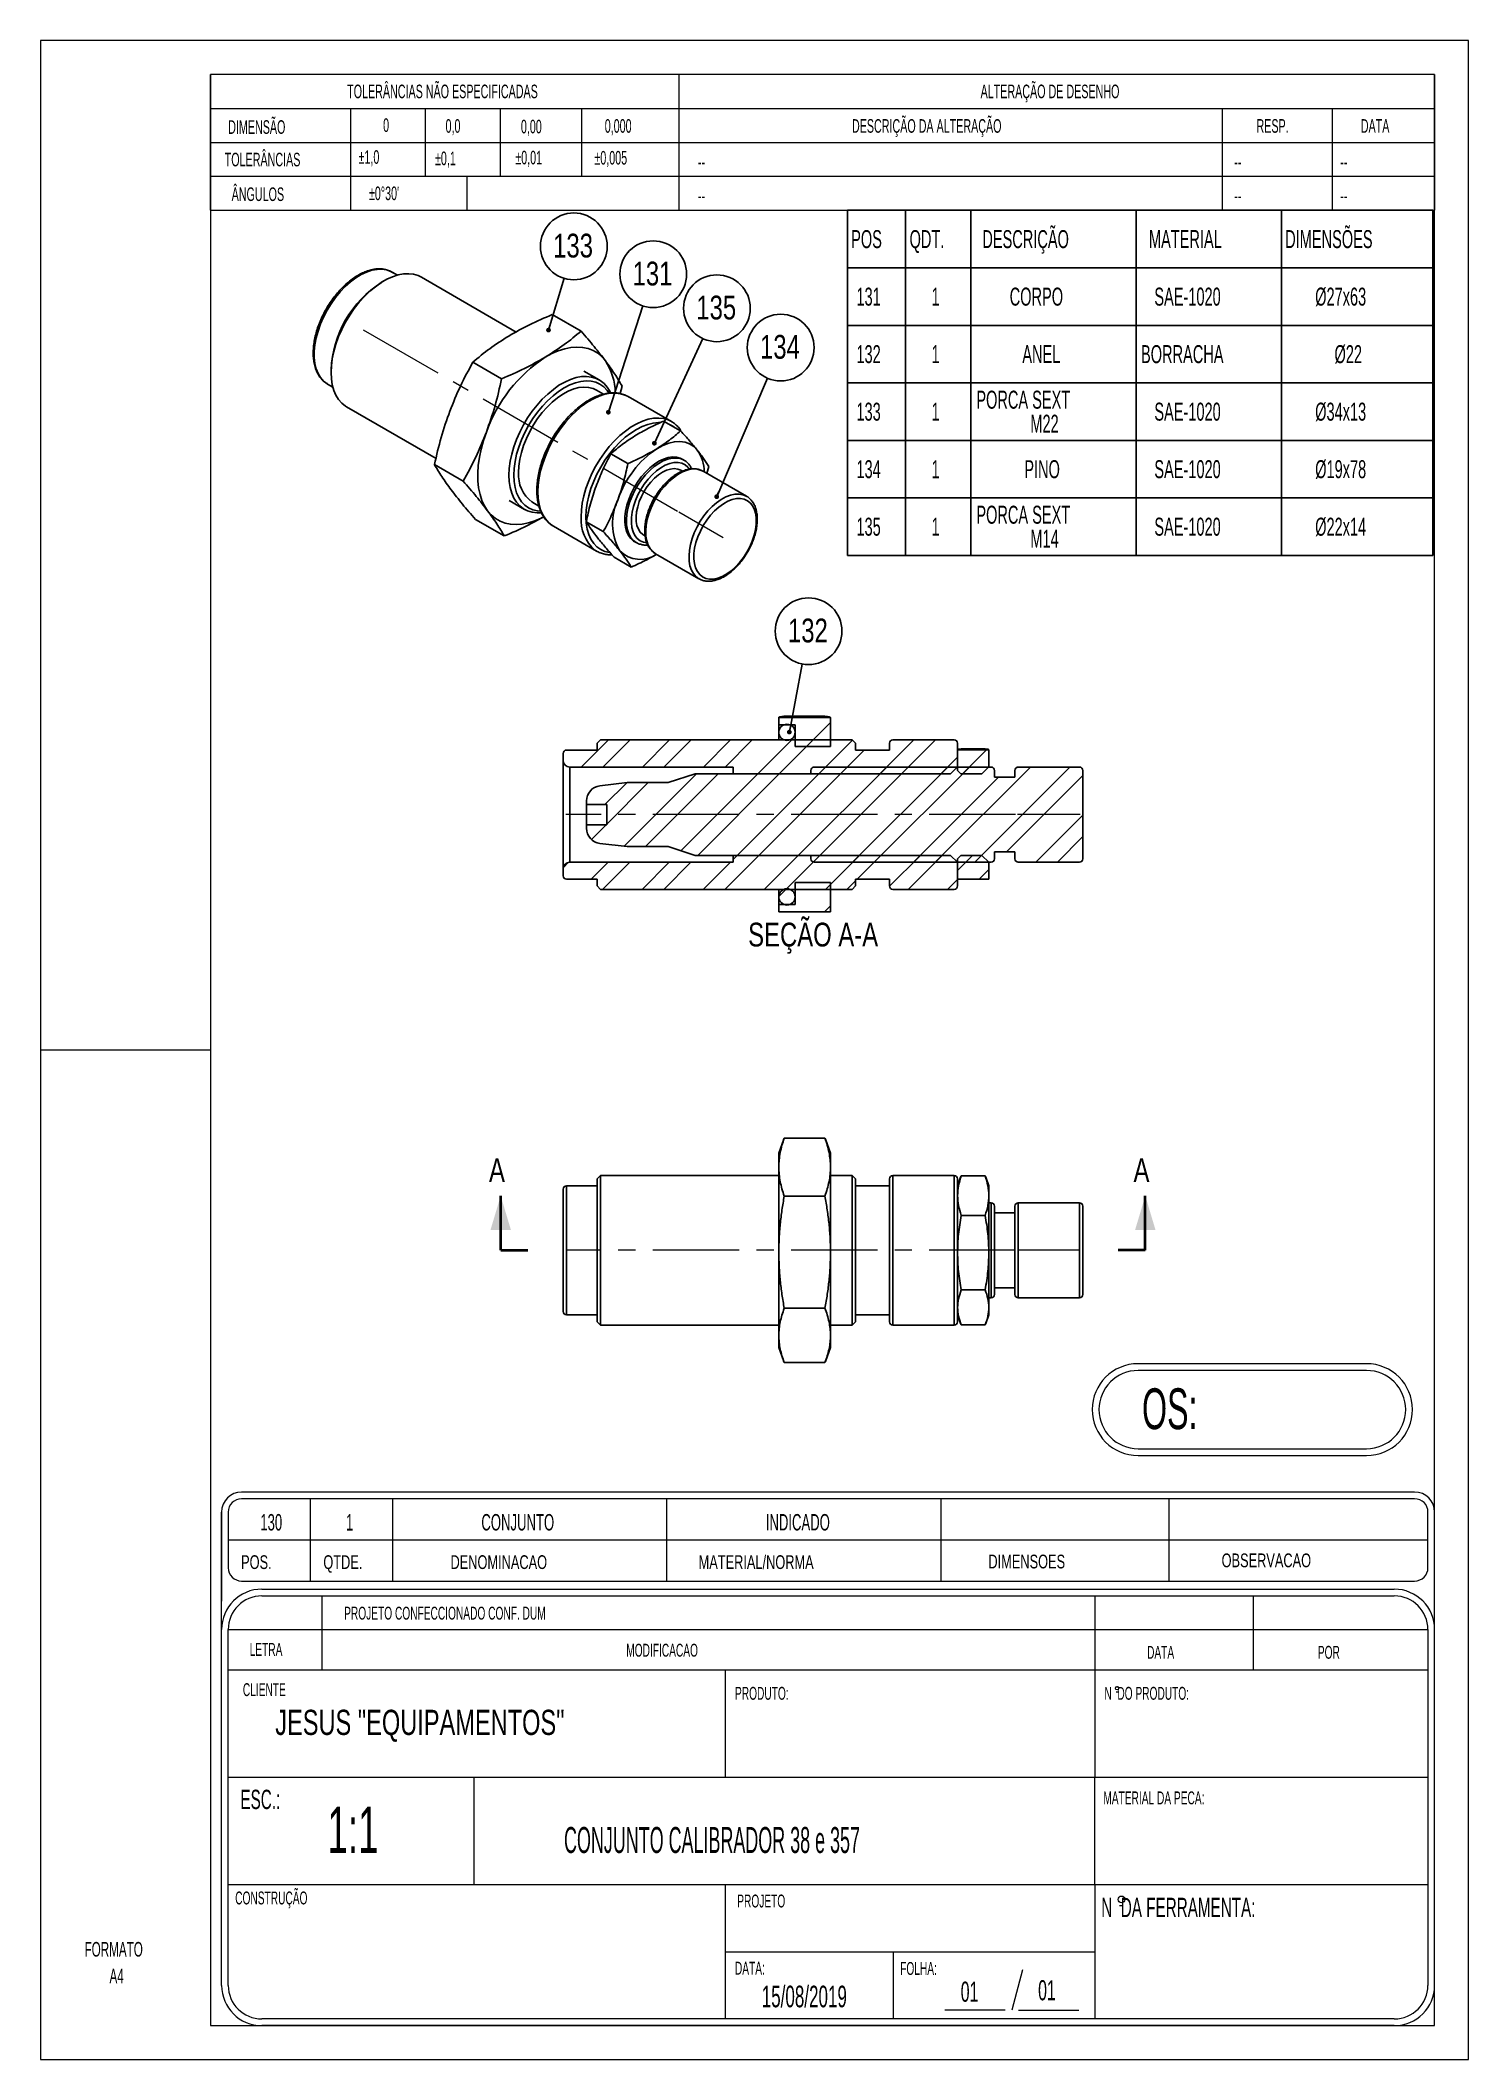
# Model space of a CAD drawing. Header units: millimetres. Extents: x 0 to 210, y 0 to 297.
import ezdxf

# ---------------------------------------------------------------- set-up
doc = ezdxf.new("R2010")
doc.units = ezdxf.units.MM
doc.linetypes.add('CENTERX2', pattern=[20.32, 12.7, -2.54, 2.54, -2.54])
doc.linetypes.add('PHANTOM', pattern=[12.7, 6.35, -1.27, 1.27, -1.27, 1.27, -1.27])
doc.layers.add('COTAS', color=7, linetype='Continuous')
doc.styles.add('SLDTEXTSTYLE0', font='TXT', dxfattribs={"width": 0.595745})
doc.styles.add('SLDTEXTSTYLE1', font='TXT', dxfattribs={"width": 0.589474})
doc.styles.add('SLDTEXTSTYLE2', font='TXT', dxfattribs={"width": 0.515789})
doc.styles.add('SLDTEXTSTYLE3', font='TXT', dxfattribs={"width": 0.7})
doc.styles.add('SLDTEXTSTYLE4', font='TXT', dxfattribs={"width": 0.695035})
doc.styles.add('SLDTEXTSTYLE5', font='TXT', dxfattribs={"width": 0.605})
doc.styles.add('SLDTEXTSTYLE6', font='TXT', dxfattribs={"width": 0.75})
doc.dimstyles.new('SLDDIMSTYLE0', dxfattribs={"dimtxt": 0.18, "dimasz": 0.7, "dimexe": 0, "dimexo": 0.0625, "dimgap": 0, "dimtad": 0, "dimtih": 1, "dimtoh": 1, "dimdec": 0, "dimrnd": 1e-09, "dimzin": 0, "dimdsep": 46, "dimtxsty": 'Standard', "dimblk1": 'DOT', "dimblk2": 'DOT', "dimsah": 1, "dimcen": 0.09, "dimadec": 0, "dimazin": 0, "dimtfac": 0.7, "dimtdec": 0, "dimtofl": 0, "dimtmove": 0, "dimatfit": 3, "dimldrblk": 'DOT', "dimfxl": 0, "dimfrac": 2, "dimtolj": 1, "dimtzin": 0, "dimarcsym": 0})
pattern_1 = [(45, (0, 0), (-4.49013, 4.49013), []), (45, (0, 3.175), (-4.49013, 4.49013), [])]

msp = doc.modelspace()

# ---------------------------------------------------------------- texts
at = {"color": 7, "linetype": 'Continuous', "lineweight": 0}
for s, insert, char_height, attachment_point, style in [('TOLERÂNCIAS NÃO ESPECIFICADAS', (59.13, 290.85), 2, 2, 'SLDTEXTSTYLE1'), ('ALTERAÇÃO DE DESENHO', (148.46, 290.85), 2, 2, 'SLDTEXTSTYLE1'), ('DIMENSÃO', (27.62, 285.61), 2, 1, 'SLDTEXTSTYLE1'), ('0', (50.4, 285.89), 2, 1, 'SLDTEXTSTYLE1'), ('0,0', (59.58, 285.77), 2, 1, 'SLDTEXTSTYLE1'), ('0,00', (70.66, 285.68), 2, 1, 'SLDTEXTSTYLE1'), ('0,000', (82.99, 285.77), 2, 1, 'SLDTEXTSTYLE1'), ('DESCRIÇÃO DA ALTERAÇÃO', (119.34, 285.77), 2, 1, 'SLDTEXTSTYLE1'), ('RESP.', (178.82, 285.77), 2, 1, 'SLDTEXTSTYLE1'), ('DATA', (194.16, 285.77), 2, 1, 'SLDTEXTSTYLE1'), ('TOLERÂNCIAS', (27.11, 280.83), 2, 1, 'SLDTEXTSTYLE1'), ('±1,0', (46.79, 281.2), 2, 1, 'SLDTEXTSTYLE1'), ('±0,1', (58.03, 281), 2, 1, 'SLDTEXTSTYLE1'), ('±0,01', (69.84, 281.12), 2, 1, 'SLDTEXTSTYLE1'), ('±0,005', (81.47, 281.09), 2, 1, 'SLDTEXTSTYLE1'), ('--', (96.69, 280.49), 2, 1, 'SLDTEXTSTYLE1'), ('--', (175.54, 280.49), 2, 1, 'SLDTEXTSTYLE1'), ('--', (191.14, 280.49), 2, 1, 'SLDTEXTSTYLE1'), ('ÂNGULOS', (28.13, 275.73), 2, 1, 'SLDTEXTSTYLE1'), ("±0°30'", (48.32, 275.86), 2, 1, 'SLDTEXTSTYLE1'), ('--', (96.69, 275.49), 2, 1, 'SLDTEXTSTYLE1'), ('--', (175.54, 275.49), 2, 1, 'SLDTEXTSTYLE1'), ('--', (191.14, 275.49), 2, 1, 'SLDTEXTSTYLE1'), ('OS:', (161.99, 99.09), 6, 1, 'SLDTEXTSTYLE1'), ('130', (33.95, 80.6), 2.419, 2, 'SLDTEXTSTYLE0'), ('1', (45.48, 80.6), 2.42, 2, 'SLDTEXTSTYLE0'), ('CONJUNTO', (70.2, 80.6), 2.419, 2, 'SLDTEXTSTYLE0'), ('INDICADO', (111.38, 80.6), 2.419, 2, 'SLDTEXTSTYLE0'), ('POS.', (29.52, 74.54), 2.022, 1, 'SLDTEXTSTYLE4'), ('QTDE.', (41.61, 74.54), 2.022, 1, 'SLDTEXTSTYLE4'), ('DENOMINACAO', (60.31, 74.54), 2.0223, 1, 'SLDTEXTSTYLE4'), ('MATERIAL/NORMA', (96.79, 74.54), 2.0223, 1, 'SLDTEXTSTYLE4'), ('DIMENSOES', (139.4, 74.63), 2.022, 1, 'SLDTEXTSTYLE4'), ('OBSERVACAO', (173.69, 74.8), 2.022, 1, 'SLDTEXTSTYLE4'), ('PROJETO CONFECCIONADO CONF. DUM', (44.67, 66.97), 1.896, 1, 'SLDTEXTSTYLE1'), ('LETRA', (30.78, 61.63), 1.896, 1, 'SLDTEXTSTYLE1'), ('MODIFICACAO', (86.15, 61.52), 1.896, 1, 'SLDTEXTSTYLE1'), ('DATA', (162.73, 61.21), 1.896, 1, 'SLDTEXTSTYLE1'), ('POR', (187.84, 61.21), 1.896, 1, 'SLDTEXTSTYLE1'), ('CLIENTE', (29.78, 55.72), 1.896, 1, 'SLDTEXTSTYLE1'), ('PRODUTO:', (102.14, 55.18), 1.896, 1, 'SLDTEXTSTYLE1'), ('N  DO PRODUTO:', (156.45, 55.18), 1.896, 1, 'SLDTEXTSTYLE1'), ('JESUS "EQUIPAMENTOS"', (34.54, 51.81), 3.7042, 1, 'SLDTEXTSTYLE3'), ('ESC.:', (29.42, 40.05), 2.844, 1, 'SLDTEXTSTYLE1'), ('MATERIAL DA PECA:', (156.3, 39.8), 1.896, 1, 'SLDTEXTSTYLE1'), ('1:1', (42.23, 37.56), 6.826, 1, 'SLDTEXTSTYLE1'), ('CONJUNTO CALIBRADOR 38 e 357', (77, 34.57), 3.8224, 1, 'SLDTEXTSTYLE2'), ('CONSTRUÇÃO', (28.65, 25.08), 1.896, 1, 'SLDTEXTSTYLE1'), ('PROJETO', (102.47, 24.63), 1.896, 1, 'SLDTEXTSTYLE1'), ('N  DA FERRAMENTA:', (156, 24.16), 2.8441, 1, 'SLDTEXTSTYLE1'), ('DATA:', (102.13, 14.75), 1.896, 1, 'SLDTEXTSTYLE1'), ('FOLHA:', (126.43, 14.71), 1.896, 1, 'SLDTEXTSTYLE1'), ('01', (146.71, 12.04), 2.963, 1, 'SLDTEXTSTYLE1'), ('15/08/2019', (106.07, 11.23), 3.175, 1, 'SLDTEXTSTYLE1'), ('01', (135.33, 11.83), 2.963, 1, 'SLDTEXTSTYLE1')]:
    msp.add_mtext(s, dxfattribs=dict(at, insert=insert, char_height=char_height, attachment_point=attachment_point, style=style))
at = {"color": 7, "linetype": 'Continuous', "char_height": 3.5, "attachment_point": 1, "style": 'SLDTEXTSTYLE6'}
for insert in [(65.97, 132.94), (160.74, 132.94)]:
    msp.add_mtext('A', dxfattribs=dict(at, insert=insert))
at = {"layer": 'COTAS', "insert": (113.63, 167.58), "char_height": 3.5, "attachment_point": 2, "style": 'SLDTEXTSTYLE6'}
msp.add_mtext('SEÇÃO A-A', dxfattribs=at)

# ---------------------------------------------------------------- blocks, each defined once
blk = doc.blocks.new('SW_NOTE_0')
at = {"color": 0, "linetype": 'Continuous', "lineweight": 18, "insert": (0, 2.77), "char_height": 2.152, "attachment_point": 1, "style": 'SLDTEXTSTYLE0'}
blk.add_mtext('FORMATO', dxfattribs=at)
blk = doc.blocks.new('SW_NOTE_0_1')
at = {"color": 0, "linetype": 'Continuous', "lineweight": 18, "insert": (0, 2.77), "char_height": 2.152, "attachment_point": 1, "style": 'SLDTEXTSTYLE0'}
blk.add_mtext('A4', dxfattribs=at)
blk = doc.blocks.new('Bloco2')
at = {"color": 7, "linetype": 'Continuous', "lineweight": 18}
for p, q in [((210.04, 297.06), (0.04, 297.06)), ((0.04, 297.06), (0.04, 0.06)), ((210.04, 0.06), (210.04, 297.06)), ((205.04, 292.06), (25.04, 292.06)), ((25.04, 292.06), (25.04, 5.06)), ((205.04, 5.06), (205.04, 292.06)), ((0.04, 148.56), (25.04, 148.56)), ((25.04, 5.06), (205.04, 5.06)), ((0.04, 0.06), (210.04, 0.06))]:
    blk.add_line(p, q, dxfattribs=at)
for name, p in [('SW_NOTE_0', (6.53, 14.59)), ('SW_NOTE_0_1', (10.2, 10.66))]:
    blk.add_blockref(name, p, dxfattribs=at)
blk = doc.blocks.new('SW_TABLEANNOTATION_0')
at = {"layer": 'COTAS', "color": 0}
for p, q in [((0, 0), (0, -8.46)), ((0, 0), (8.51, 0)), ((8.51, 0), (8.51, -8.46)), ((8.51, 0), (18.15, 0)), ((18.15, 0), (18.15, -8.46)), ((18.15, 0), (42.46, 0)), ((42.46, 0), (42.46, -8.46)), ((42.46, 0), (63.82, 0)), ((63.82, 0), (63.82, -8.46)), ((63.82, 0), (86.05, 0)), ((86.05, 0), (86.05, -8.46)), ((0, -8.46), (8.51, -8.46)), ((0, -8.46), (0, -16.92)), ((0, -8.46), (86.05, -8.46)), ((8.51, -8.46), (18.15, -8.46)), ((8.51, -8.46), (8.51, -16.92)), ((18.15, -8.46), (42.46, -8.46)), ((18.15, -8.46), (18.15, -16.92)), ((42.46, -8.46), (63.82, -8.46)), ((42.46, -8.46), (42.46, -16.92)), ((63.82, -8.46), (86.05, -8.46)), ((63.82, -8.46), (63.82, -16.92)), ((86.05, -8.46), (86.05, -16.92)), ((0, -16.92), (0, -25.38)), ((0, -16.92), (8.51, -16.92)), ((8.51, -16.92), (8.51, -25.38)), ((8.51, -16.92), (18.15, -16.92)), ((18.15, -16.92), (18.15, -25.38)), ((18.15, -16.92), (42.46, -16.92)), ((42.46, -16.92), (42.46, -25.38)), ((42.46, -16.92), (63.82, -16.92)), ((63.82, -16.92), (63.82, -25.38)), ((63.82, -16.92), (86.05, -16.92)), ((86.05, -16.92), (86.05, -25.38)), ((0, -25.38), (0, -33.84)), ((0, -25.38), (8.51, -25.38)), ((8.51, -25.38), (8.51, -33.84)), ((8.51, -25.38), (18.15, -25.38)), ((18.15, -25.38), (18.15, -33.84)), ((18.15, -25.38), (42.46, -25.38)), ((42.46, -25.38), (42.46, -33.84)), ((42.46, -25.38), (63.82, -25.38)), ((63.82, -25.38), (63.82, -33.84)), ((63.82, -25.38), (86.05, -25.38)), ((86.05, -25.38), (86.05, -33.84)), ((0, -33.84), (0, -42.3)), ((0, -33.84), (8.51, -33.84)), ((8.51, -33.84), (8.51, -42.3)), ((8.51, -33.84), (18.15, -33.84)), ((18.15, -33.84), (18.15, -42.3)), ((18.15, -33.84), (42.46, -33.84)), ((42.46, -33.84), (42.46, -42.3)), ((42.46, -33.84), (63.82, -33.84)), ((63.82, -33.84), (63.82, -42.3)), ((63.82, -33.84), (86.05, -33.84)), ((86.05, -33.84), (86.05, -42.3)), ((0, -42.3), (0, -50.76)), ((0, -42.3), (8.51, -42.3)), ((8.51, -42.3), (8.51, -50.76)), ((8.51, -42.3), (18.15, -42.3)), ((18.15, -42.3), (18.15, -50.76)), ((18.15, -42.3), (42.46, -42.3)), ((42.46, -42.3), (42.46, -50.76)), ((42.46, -42.3), (63.82, -42.3)), ((63.82, -42.3), (63.82, -50.76)), ((63.82, -42.3), (86.05, -42.3)), ((86.05, -42.3), (86.05, -50.76)), ((0, -50.76), (8.51, -50.76)), ((8.51, -50.76), (18.15, -50.76)), ((18.15, -50.76), (42.46, -50.76)), ((42.46, -50.76), (63.82, -50.76)), ((63.82, -50.76), (86.05, -50.76))]:
    blk.add_line(p, q, dxfattribs=at)
at = {"layer": 'COTAS', "color": 0, "attachment_point": 1, "style": 'SLDTEXTSTYLE5'}
for s, insert, char_height in [('POS', (0.53, -2.91), 2.646), ('QDT.', (9.12, -2.91), 2.646), ('DESCRIÇÃO', (19.82, -2.91), 2.646), ('MATERIAL', (44.32, -2.91), 2.646), ('DIMENSÕES', (64.35, -2.91), 2.646), ('131', (1.31, -11.37), 2.646), ('1', (12.35, -11.37), 2.65), ('CORPO', (23.84, -11.37), 2.646), ('SAE-1020', (45.11, -11.37), 2.646), ('Ø27x63', (68.76, -11.37), 2.646), ('132', (1.31, -19.83), 2.646), ('1', (12.35, -19.83), 2.65), ('ANEL', (25.7, -19.83), 2.646), ('BORRACHA', (43.15, -19.83), 2.646), ('Ø22', (71.6, -19.83), 2.646), ('PORCA SEXT', (18.94, -26.53), 2.646), ('133', (1.31, -28.29), 2.646), ('1', (12.35, -28.29), 2.65), ('SAE-1020', (45.11, -28.29), 2.646), ('Ø34x13', (68.76, -28.29), 2.646), ('M22', (26.88, -30.06), 2.646), ('134', (1.31, -36.75), 2.646), ('1', (12.35, -36.75), 2.65), ('PINO', (25.99, -36.75), 2.646), ('SAE-1020', (45.11, -36.75), 2.646), ('Ø19x78', (68.76, -36.75), 2.646), ('PORCA SEXT', (18.94, -43.45), 2.646), ('135', (1.31, -45.21), 2.646), ('1', (12.35, -45.21), 2.65), ('M14', (26.88, -46.98), 2.646), ('SAE-1020', (45.11, -45.21), 2.646), ('Ø22x14', (68.76, -45.21), 2.646)]:
    blk.add_mtext(s, dxfattribs=dict(at, insert=insert, char_height=char_height))
blk = doc.blocks.new('SW_NOTE_0_2')
at = {"layer": 'COTAS', "color": 0}
blk.add_circle((1.52, 4.67), 4.91, dxfattribs=at)
at = {"layer": 'COTAS', "color": 0, "insert": (1.41, 6.52), "char_height": 3.5, "attachment_point": 2, "style": 'SLDTEXTSTYLE6'}
blk.add_mtext('131', dxfattribs=at)
blk = doc.blocks.new('_Dot')
at = {"color": 0, "linetype": 'ByBlock', "lineweight": -2}
blk.add_line((-0.5, 0), (-1, 0), dxfattribs=at)
at = {"color": 0, "linetype": 'ByBlock', "const_width": 0.5}
blk.add_lwpolyline([(-0.25, 0, 1), (0.25, 0, 1)], format="xyb", close=True, dxfattribs=at)
blk = doc.blocks.new('SW_NOTE_0_3')
at = {"layer": 'COTAS', "color": 0}
blk.add_circle((1.94, 4.51), 4.91, dxfattribs=at)
at = {"layer": 'COTAS', "color": 0, "insert": (1.83, 6.37), "char_height": 3.5, "attachment_point": 2, "style": 'SLDTEXTSTYLE6'}
blk.add_mtext('134', dxfattribs=at)
blk = doc.blocks.new('SW_NOTE_0_4')
at = {"layer": 'COTAS', "color": 0}
blk.add_circle((1.42, 4.7), 4.91, dxfattribs=at)
at = {"layer": 'COTAS', "color": 0, "insert": (1.31, 6.56), "char_height": 3.5, "attachment_point": 2, "style": 'SLDTEXTSTYLE6'}
blk.add_mtext('133', dxfattribs=at)
blk = doc.blocks.new('SW_NOTE_0_5')
at = {"layer": 'COTAS', "color": 0}
blk.add_circle((2.06, 4.45), 4.91, dxfattribs=at)
at = {"layer": 'COTAS', "color": 0, "insert": (1.96, 6.31), "char_height": 3.5, "attachment_point": 2, "style": 'SLDTEXTSTYLE6'}
blk.add_mtext('135', dxfattribs=at)
blk = doc.blocks.new('SW_NOTE_0_6')
at = {"layer": 'COTAS', "color": 0}
blk.add_circle((0.92, 4.82), 4.91, dxfattribs=at)
at = {"layer": 'COTAS', "color": 0, "insert": (0.82, 6.68), "char_height": 3.5, "attachment_point": 2, "style": 'SLDTEXTSTYLE6'}
blk.add_mtext('132', dxfattribs=at)

# ---------------------------------------------------------------- hatches: boundary and pattern name
at = {"layer": 'COTAS', "linetype": 'Continuous', "lineweight": 18}
h = msp.add_hatch(dxfattribs=at)
h.set_pattern_fill('ANSI32', color=256, style=0)
h.paths.add_polyline_path([(108.58, 196.68), (110.98, 196.68), (110.98, 193.48), (116.18, 193.48), (116.18, 197.78), (116.18, 197.78), (108.58, 197.78), (108.58, 197.78)], flags=0)
h = msp.add_hatch(dxfattribs=at)
h.set_pattern_fill('STEEL', color=256, scale=2, style=0)
h.set_pattern_definition(pattern_1)
edge = h.paths.add_edge_path(flags=0)
edge.add_arc((109.78, 195.58), 1.2, 0, 360)
h = msp.add_hatch(dxfattribs=at)
h.set_pattern_fill('STEEL', color=256, scale=2, style=0)
h.set_pattern_definition(pattern_1)
edge = h.paths.add_edge_path(flags=0)
edge.add_line((101.86, 190.48), (101.86, 189.48))
edge.add_line((101.86, 189.48), (133.84, 189.48))
edge.add_line((133.84, 189.48), (134.86, 190.51))
edge.add_line((134.86, 190.51), (134.86, 193.98))
edge.add_arc((134.36, 193.98), 0.5, 0, 90)
edge.add_line((134.36, 194.48), (125.36, 194.48))
edge.add_arc((125.36, 193.98), 0.5, 90, 180)
edge.add_line((124.86, 193.98), (124.86, 192.98))
edge.add_line((124.86, 192.98), (119.86, 192.98))
edge.add_line((119.86, 192.98), (119.86, 193.98))
edge.add_line((119.86, 193.98), (119.36, 194.48))
edge.add_line((119.36, 194.48), (82.36, 194.48))
edge.add_line((82.36, 194.48), (81.86, 193.98))
edge.add_line((81.86, 193.98), (81.86, 192.98))
edge.add_line((81.86, 192.98), (77.36, 192.98))
edge.add_arc((77.36, 192.48), 0.5, 90, 180)
edge.add_line((76.86, 192.48), (76.86, 191.48))
edge.add_arc((77.86, 191.48), 1, 180, 270)
edge.add_line((77.86, 190.48), (101.86, 190.48))
h = msp.add_hatch(dxfattribs=at)
h.set_pattern_fill('STEEL', color=256, scale=2, style=0)
h.set_pattern_definition(pattern_1)
edge = h.paths.add_edge_path(flags=0)
edge.add_line((80.3, 185.48), (80.3, 184.98))
edge.add_line((80.3, 184.98), (83.3, 184.98))
edge.add_line((83.3, 184.98), (83.3, 181.98))
edge.add_line((83.3, 181.98), (80.3, 181.98))
edge.add_line((80.3, 181.98), (80.3, 181.48))
edge.add_arc((82.55, 181.48), 2.25, 180, 263.3456)
edge.add_line((82.29, 179.25), (86.3, 178.78))
edge.add_line((86.3, 178.78), (92.3, 178.78))
edge.add_line((92.3, 178.78), (96.3, 177.48))
edge.add_line((96.3, 177.48), (113.3, 177.48))
edge.add_line((113.3, 177.48), (113.3, 176.98))
edge.add_arc((113.8, 176.98), 0.5, 180, 270)
edge.add_line((113.8, 176.48), (139.8, 176.48))
edge.add_arc((139.8, 176.98), 0.5, 270, 360)
edge.add_line((140.3, 176.98), (140.3, 177.98))
edge.add_line((140.3, 177.98), (143.3, 177.98))
edge.add_line((143.3, 177.98), (143.3, 176.98))
edge.add_arc((143.8, 176.98), 0.5, 180, 270)
edge.add_line((143.8, 176.48), (152.8, 176.48))
edge.add_arc((152.8, 176.98), 0.5, 270, 360)
edge.add_line((153.3, 176.98), (153.3, 189.98))
edge.add_arc((152.8, 189.98), 0.5, 0, 90)
edge.add_line((152.8, 190.48), (143.8, 190.48))
edge.add_arc((143.8, 189.98), 0.5, 90, 180)
edge.add_line((143.3, 189.98), (143.3, 188.98))
edge.add_line((143.3, 188.98), (140.3, 188.98))
edge.add_line((140.3, 188.98), (140.3, 189.98))
edge.add_arc((139.8, 189.98), 0.5, 0, 90)
edge.add_line((139.8, 190.48), (113.8, 190.48))
edge.add_arc((113.8, 189.98), 0.5, 90, 180)
edge.add_line((113.3, 189.98), (113.3, 189.48))
edge.add_line((113.3, 189.48), (96.3, 189.48))
edge.add_line((96.3, 189.48), (92.3, 188.18))
edge.add_line((92.3, 188.18), (86.3, 188.18))
edge.add_line((86.3, 188.18), (82.29, 187.71))
edge.add_arc((82.55, 185.48), 2.25, 96.6544, 180)
h = msp.add_hatch(dxfattribs=at)
h.set_pattern_fill('ANSI32', color=256, style=0)
h.paths.add_polyline_path([(134.86, 189.98), (135.36, 189.48), (138.44, 189.48), (139.46, 190.51), (139.46, 192.98), (139.46, 192.99), (134.87, 192.99), (134.86, 192.98)], flags=0)
h = msp.add_hatch(dxfattribs=at)
h.set_pattern_fill('STEEL', color=256, scale=2, style=0)
h.set_pattern_definition(pattern_1)
edge = h.paths.add_edge_path(flags=0)
edge.add_line((101.86, 177.48), (101.86, 176.48))
edge.add_line((101.86, 176.48), (77.86, 176.48))
edge.add_arc((77.86, 175.48), 1, 90, 180)
edge.add_line((76.86, 175.48), (76.86, 174.48))
edge.add_arc((77.36, 174.48), 0.5, 180, 270)
edge.add_line((77.36, 173.98), (81.86, 173.98))
edge.add_line((81.86, 173.98), (81.86, 172.98))
edge.add_line((81.86, 172.98), (82.36, 172.48))
edge.add_line((82.36, 172.48), (119.36, 172.48))
edge.add_line((119.36, 172.48), (119.86, 172.98))
edge.add_line((119.86, 172.98), (119.86, 173.98))
edge.add_line((119.86, 173.98), (124.86, 173.98))
edge.add_line((124.86, 173.98), (124.86, 172.98))
edge.add_arc((125.36, 172.98), 0.5, 180, 270)
edge.add_line((125.36, 172.48), (134.36, 172.48))
edge.add_arc((134.36, 172.98), 0.5, 270, 360)
edge.add_line((134.86, 172.98), (134.86, 176.46))
edge.add_line((134.86, 176.46), (133.84, 177.48))
edge.add_line((133.84, 177.48), (101.86, 177.48))
h = msp.add_hatch(dxfattribs=at)
h.set_pattern_fill('ANSI32', color=256, style=0)
h.paths.add_polyline_path([(135.36, 177.48), (134.86, 176.98), (134.86, 173.98), (134.87, 173.98), (139.46, 173.98), (139.46, 173.98), (139.46, 176.46), (138.44, 177.48)], flags=0)
h = msp.add_hatch(dxfattribs=at)
h.set_pattern_fill('ANSI32', color=256, style=0)
h.paths.add_polyline_path([(116.18, 173.48), (110.98, 173.48), (110.98, 170.28), (108.58, 170.28), (108.58, 169.18), (108.58, 169.18), (116.18, 169.18), (116.18, 169.18)], flags=0)
h = msp.add_hatch(dxfattribs=at)
h.set_pattern_fill('STEEL', color=256, scale=2, style=0)
h.set_pattern_definition(pattern_1)
edge = h.paths.add_edge_path(flags=0)
edge.add_arc((109.78, 171.38), 1.2, 0, 360)

# ---------------------------------------------------------------- linework, layer by layer
at = {"color": 7, "linetype": 'Continuous', "lineweight": 18}
for p, q in [((205.01, 292.36), (25.01, 292.36)), ((25.01, 272.36), (25.01, 292.36)), ((93.95, 272.36), (93.95, 292.36)), ((205.01, 292.36), (205.01, 272.36)), ((25.01, 287.36), (93.95, 287.36)), ((45.64, 272.36), (45.64, 287.36)), ((56.64, 277.36), (56.64, 287.36)), ((67.64, 277.36), (67.64, 287.36)), ((79.64, 277.36), (79.64, 287.36)), ((93.95, 287.36), (205.01, 287.36)), ((173.82, 272.36), (173.82, 287.36)), ((190.01, 272.36), (190.01, 287.36)), ((25.01, 282.36), (93.95, 282.36)), ((93.95, 282.36), (205.01, 282.36)), ((25.01, 277.36), (93.95, 277.36)), ((62.7, 277.36), (62.7, 272.36)), ((93.95, 277.36), (205.01, 277.36)), ((25.01, 272.36), (93.95, 272.36)), ((93.95, 272.36), (205.01, 272.36)), ((195.01, 102.71), (161.41, 102.71)), ((195.01, 101.71), (161.41, 101.71)), ((161.41, 90.21), (195.01, 90.21)), ((161.41, 89.21), (195.01, 89.21)), ((202.07, 83.83), (29.59, 83.83)), ((26.65, 11.28), (26.65, 80.89)), ((26.65, 80.89), (26.65, 67.81)), ((27.63, 80.89), (27.63, 72.71)), ((202.07, 82.85), (29.59, 82.85)), ((39.72, 70.75), (39.72, 82.85)), ((51.82, 70.75), (51.82, 82.85)), ((92.14, 70.75), (92.14, 82.85)), ((132.46, 70.75), (132.46, 82.85)), ((165.96, 70.75), (165.96, 82.85)), ((204.03, 72.71), (204.03, 80.89)), ((205.01, 11.28), (205.01, 80.89)), ((27.63, 76.8), (204.03, 76.8)), ((29.59, 70.75), (202.07, 70.75)), ((32.57, 69.54), (199.08, 69.54)), ((32.57, 68.56), (199.08, 68.56)), ((41.46, 57.69), (41.46, 68.56)), ((155.03, 68.56), (155.03, 57.69)), ((178.34, 68.56), (178.34, 57.69)), ((27.64, 11.28), (27.64, 63.62)), ((27.64, 63.62), (204.02, 63.62)), ((204.02, 63.62), (204.02, 11.28)), ((27.64, 57.69), (204.02, 57.69)), ((100.71, 57.69), (100.71, 41.89)), ((155.03, 57.69), (155.03, 41.89)), ((158.2, 54.45), (158.46, 54.45)), ((158.2, 54.43), (158.46, 54.43)), ((27.64, 41.89), (204.02, 41.89)), ((63.77, 26.09), (63.77, 41.89)), ((155.03, 26.09), (155.03, 41.89)), ((27.64, 26.09), (204.02, 26.09)), ((100.71, 26.09), (100.71, 6.34)), ((155.03, 26.09), (155.03, 6.34)), ((158.69, 23), (159.2, 23)), ((100.71, 16.22), (155.03, 16.22)), ((125.4, 16.22), (125.4, 6.34)), ((144.43, 13.54), (142.85, 7.62)), ((199.08, 6.34), (32.57, 6.34)), ((141.86, 7.62), (132.97, 7.62)), ((143.83, 7.62), (152.72, 7.62)), ((199.08, 5.36), (32.57, 5.36)), ((204.44, 5.36), (205.01, 5.36)), ((205.01, 5.36), (205.01, 5.93))]:
    msp.add_line(p, q, dxfattribs=at)
at = {"color": 7, "linetype": 'Continuous', "lineweight": 25}
for p, q in [((50.52, 261.97), (50.17, 261.77)), ((52.5, 262.82), (51.74, 263.26)), ((69.98, 254.46), (56.02, 262.52)), ((75.27, 257.03), (79.51, 254.58)), ((63.6, 250.03), (67.83, 247.59)), ((42.24, 246.81), (43, 246.37)), ((42.74, 248.91), (42.74, 248.5)), ((82.18, 247.42), (79.93, 248.72)), ((85.26, 245.41), (85.53, 246.51)), ((82.8, 245.33), (81.79, 245.91)), ((92.79, 241.29), (86.43, 244.97)), ((45.02, 243.47), (58.18, 235.87)), ((94.15, 239.91), (91.65, 241.36)), ((92.79, 241.29), (92.84, 241.27)), ((57.95, 234.97), (62.19, 232.53)), ((86.4, 235.11), (83.9, 236.56)), ((94.63, 235.61), (94.38, 235.76)), ((98.02, 233.65), (98.27, 234.7)), ((94.42, 234), (94.24, 234.11)), ((103.82, 230.31), (97.46, 233.98)), ((68.93, 229.66), (71.18, 228.36)), ((72.29, 229.46), (73.31, 228.87)), ((63.98, 226.9), (68.22, 224.46)), ((75.37, 225.95), (75.43, 225.91)), ((75.43, 225.91), (81.79, 222.24)), ((82.77, 225.1), (80.27, 226.54)), ((87.38, 223.63), (87.63, 223.49)), ((88.74, 224.58), (88.92, 224.48)), ((86.89, 219.89), (84.39, 221.33)), ((90.46, 221.85), (96.82, 218.18)), ((108.58, 197.78), (108.58, 197.78)), ((116.18, 197.78), (108.58, 197.78)), ((108.58, 196.68), (108.58, 197.78)), ((108.58, 196.68), (110.98, 196.68)), ((108.58, 196.68), (108.58, 195.58)), ((109.38, 197.94), (115.37, 197.94)), ((110.98, 196.68), (110.98, 193.48)), ((116.18, 197.78), (116.18, 197.78)), ((116.18, 193.48), (116.18, 197.78)), ((81.86, 193.98), (82.36, 194.48)), ((81.86, 193.98), (81.86, 192.98)), ((119.36, 194.48), (82.36, 194.48)), ((108.58, 195.58), (108.58, 194.48)), ((116.18, 193.48), (110.98, 193.48)), ((119.36, 194.48), (119.86, 193.98)), ((119.86, 192.98), (119.86, 193.98)), ((124.86, 193.98), (124.86, 192.98)), ((134.36, 194.48), (125.36, 194.48)), ((134.86, 190.51), (134.86, 193.98)), ((138.93, 193.17), (135.4, 193.17)), ((76.86, 192.48), (76.86, 191.48)), ((76.86, 175.48), (76.86, 191.48)), ((81.86, 192.98), (77.36, 192.98)), ((77.86, 190.48), (77.86, 176.48)), ((77.86, 190.48), (101.86, 190.48)), ((101.86, 189.48), (101.86, 190.48)), ((139.8, 190.48), (113.8, 190.48)), ((124.86, 192.98), (119.86, 192.98)), ((133.84, 189.48), (134.86, 190.51)), ((134.86, 192.98), (134.87, 192.99)), ((134.86, 192.98), (134.86, 189.98)), ((139.46, 192.99), (134.87, 192.99)), ((138.44, 189.48), (139.46, 190.51)), ((139.46, 192.99), (139.46, 192.98)), ((139.46, 192.98), (139.46, 190.51)), ((139.46, 190.48), (139.46, 190.51)), ((152.8, 190.48), (143.8, 190.48)), ((86.3, 188.18), (82.29, 187.71)), ((92.3, 188.18), (86.3, 188.18)), ((96.3, 189.48), (92.3, 188.18)), ((113.3, 189.48), (96.3, 189.48)), ((101.86, 189.48), (133.84, 189.48)), ((113.3, 189.98), (113.3, 189.48)), ((135.36, 189.48), (134.86, 189.98)), ((135.36, 189.48), (138.44, 189.48)), ((140.3, 188.98), (140.3, 189.98)), ((143.3, 188.98), (140.3, 188.98)), ((143.3, 189.98), (143.3, 188.98)), ((153.3, 176.98), (153.3, 189.98)), ((80.3, 185.48), (80.3, 184.98)), ((80.3, 184.98), (83.3, 184.98)), ((80.3, 184.98), (80.3, 181.98)), ((83.3, 181.98), (83.3, 184.98)), ((80.3, 181.98), (80.3, 181.48)), ((83.3, 181.98), (80.3, 181.98)), ((82.29, 179.25), (86.3, 178.78)), ((86.3, 178.78), (92.3, 178.78)), ((92.3, 178.78), (96.3, 177.48)), ((76.86, 175.48), (76.86, 174.48)), ((101.86, 176.48), (77.86, 176.48)), ((96.3, 177.48), (113.3, 177.48)), ((133.84, 177.48), (101.86, 177.48)), ((101.86, 176.48), (101.86, 177.48)), ((113.3, 177.48), (113.3, 176.98)), ((113.8, 176.48), (139.8, 176.48)), ((134.86, 176.46), (133.84, 177.48)), ((134.86, 176.98), (135.36, 177.48)), ((134.86, 176.98), (134.86, 173.98)), ((134.86, 172.98), (134.86, 176.46)), ((138.44, 177.48), (135.36, 177.48)), ((139.46, 176.46), (138.44, 177.48)), ((139.46, 176.46), (139.46, 176.48)), ((139.46, 176.46), (139.46, 173.98)), ((140.3, 177.98), (143.3, 177.98)), ((140.3, 176.98), (140.3, 177.98)), ((143.3, 177.98), (143.3, 176.98)), ((143.8, 176.48), (152.8, 176.48)), ((77.36, 173.98), (81.86, 173.98)), ((81.86, 173.98), (81.86, 172.98)), ((82.36, 172.48), (81.86, 172.98)), ((82.36, 172.48), (119.36, 172.48)), ((108.58, 172.48), (108.58, 171.38)), ((110.98, 173.48), (116.18, 173.48)), ((110.98, 173.48), (110.98, 170.28)), ((116.18, 169.18), (116.18, 173.48)), ((119.86, 172.98), (119.36, 172.48)), ((119.86, 173.98), (124.86, 173.98)), ((119.86, 172.98), (119.86, 173.98)), ((124.86, 173.98), (124.86, 172.98)), ((125.36, 172.48), (134.36, 172.48)), ((134.87, 173.98), (134.86, 173.98)), ((134.87, 173.98), (139.46, 173.98)), ((139.46, 173.98), (139.46, 173.98)), ((108.58, 171.38), (108.58, 170.28)), ((110.98, 170.28), (108.58, 170.28)), ((108.58, 169.18), (108.58, 170.28)), ((108.58, 169.18), (116.18, 169.18)), ((108.58, 169.18), (108.58, 169.18)), ((116.18, 169.18), (116.18, 169.18)), ((109.32, 135.73), (108.58, 133.69)), ((108.58, 131.64), (108.58, 133.69)), ((109.38, 135.9), (109.32, 135.73)), ((109.38, 135.9), (115.37, 135.9)), ((115.43, 135.73), (115.37, 135.9)), ((116.18, 133.69), (115.44, 135.73)), ((116.18, 131.64), (116.18, 133.69)), ((108.58, 119.12), (108.58, 131.64)), ((116.18, 119.12), (116.18, 131.64)), ((76.86, 110.39), (76.86, 128.39)), ((81.86, 128.89), (77.36, 128.89)), ((82.36, 130.39), (81.86, 129.89)), ((81.86, 108.89), (81.86, 129.89)), ((108.58, 130.39), (82.36, 130.39)), ((82.36, 130.39), (82.36, 108.39)), ((119.36, 130.39), (116.18, 130.39)), ((119.86, 129.89), (119.36, 130.39)), ((119.36, 108.39), (119.36, 130.39)), ((119.86, 129.89), (119.86, 108.89)), ((124.86, 128.89), (119.86, 128.89)), ((124.86, 129.89), (124.86, 108.89)), ((134.36, 130.39), (125.36, 130.39)), ((135.32, 130.14), (134.86, 128.89)), ((134.86, 108.89), (134.86, 129.89)), ((135.4, 130.35), (135.33, 130.14)), ((138.93, 130.35), (135.4, 130.35)), ((138.99, 130.14), (138.93, 130.35)), ((139.46, 128.89), (139.01, 130.14)), ((139.46, 128.89), (139.46, 127.44)), ((109.38, 127.37), (115.37, 127.37)), ((139.46, 127.44), (139.46, 119.04)), ((139.8, 126.39), (139.46, 126.39)), ((140.3, 125.89), (140.3, 112.89)), ((143.3, 124.89), (140.3, 124.89)), ((143.3, 120.88), (143.3, 125.89)), ((152.8, 126.39), (143.8, 126.39)), ((153.3, 125.89), (153.3, 112.89)), ((138.93, 124.52), (135.4, 124.52)), ((108.58, 106.87), (108.58, 119.12)), ((116.18, 106.87), (116.18, 119.12)), ((139.46, 119.04), (139.46, 110.99)), ((143.3, 112.89), (143.3, 120.88)), ((138.93, 113.56), (135.4, 113.56)), ((140.3, 113.89), (143.3, 113.89)), ((109.38, 110.86), (115.37, 110.86)), ((139.46, 112.39), (139.8, 112.39)), ((139.46, 110.99), (139.46, 109.89)), ((143.8, 112.39), (152.8, 112.39)), ((77.36, 109.89), (81.86, 109.89)), ((81.86, 108.89), (82.36, 108.39)), ((82.36, 108.39), (108.58, 108.39)), ((116.18, 108.39), (119.36, 108.39)), ((119.36, 108.39), (119.86, 108.89)), ((119.86, 109.89), (124.86, 109.89)), ((125.36, 108.39), (134.36, 108.39)), ((134.86, 109.89), (135.32, 108.63)), ((138.93, 108.43), (135.4, 108.43)), ((139.01, 108.63), (139.46, 109.89)), ((108.58, 105.09), (108.58, 106.87)), ((108.58, 105.09), (109.32, 103.05)), ((115.44, 103.05), (116.18, 105.09)), ((116.18, 105.09), (116.18, 106.87)), ((109.38, 102.88), (115.37, 102.88))]:
    msp.add_line(p, q, dxfattribs=at)
at = {"color": 8, "linetype": 'Continuous', "lineweight": 25}
for p, q in [((77.36, 128.89), (77.36, 109.89)), ((125.36, 130.39), (125.36, 108.39)), ((134.36, 108.39), (134.36, 130.39)), ((139.8, 112.39), (139.8, 126.39)), ((143.8, 126.39), (143.8, 120.99)), ((152.8, 112.39), (152.8, 126.39)), ((143.8, 120.99), (143.8, 112.39))]:
    msp.add_line(p, q, dxfattribs=at)
at = {"color": 7, "linetype": 'Continuous', "lineweight": 35}
for p, q in [((67.69, 119.39), (67.69, 127.39)), ((162.47, 119.39), (162.47, 127.39))]:
    msp.add_line(p, q, dxfattribs=at)
at = {"color": 7, "linetype": 'PHANTOM', "lineweight": 35}
for p, q in [((67.69, 119.39), (71.69, 119.39)), ((162.47, 119.39), (158.47, 119.39))]:
    msp.add_line(p, q, dxfattribs=at)
at = {"color": 8, "linetype": 'Continuous', "lineweight": 25, "flags": 128}
for points in [[(51.74, 263.26), (51.52, 263.38), (50.9, 263.6), (50.23, 263.7), (49.51, 263.68), (48.76, 263.54), (47.98, 263.28), (47.18, 262.9), (46.39, 262.42), (45.6, 261.83), (44.83, 261.14), (44.1, 260.37), (43.4, 259.52), (42.75, 258.61), (42.17, 257.66), (41.65, 256.66), (41.2, 255.64), (40.84, 254.61), (40.56, 253.59), (40.37, 252.59), (40.28, 251.62), (40.28, 250.7), (40.37, 249.85), (40.56, 249.06), (40.84, 248.36), (41.2, 247.75), (41.65, 247.25), (42.17, 246.85), (42.24, 246.81)], [(86.43, 244.97), (85.96, 245.19), (85.29, 245.39), (84.57, 245.48), (83.81, 245.45), (83.01, 245.3), (82.19, 245.03), (81.35, 244.65), (80.51, 244.17), (79.67, 243.58), (78.85, 242.89), (78.05, 242.12), (77.28, 241.27), (76.56, 240.36), (75.89, 239.38), (75.28, 238.36), (74.73, 237.3), (74.26, 236.22), (73.87, 235.14), (73.56, 234.05), (73.33, 232.99), (73.19, 231.95), (73.15, 230.95), (73.19, 230.01), (73.33, 229.12), (73.56, 228.32), (73.87, 227.59), (74.26, 226.96), (74.73, 226.43), (75.28, 226), (75.37, 225.95)], [(79.51, 227.28), (79.56, 228.27), (79.69, 229.31), (79.92, 230.38), (80.23, 231.46), (80.63, 232.55), (81.1, 233.63), (81.64, 234.68), (82.26, 235.71), (82.93, 236.68), (83.65, 237.6), (84.41, 238.45), (85.21, 239.22), (86.03, 239.9), (86.87, 240.49), (87.71, 240.98), (88.55, 241.36), (89.37, 241.62), (90.17, 241.77), (90.93, 241.81), (91.66, 241.72), (92.33, 241.52), (92.79, 241.29)], [(91.2, 241.14), (90.87, 241.15), (90.1, 241.07), (89.3, 240.88), (88.48, 240.56), (87.64, 240.14), (86.81, 239.6), (85.99, 238.97), (85.19, 238.24), (84.42, 237.43), (83.69, 236.54), (83.02, 235.59), (82.39, 234.59), (81.84, 233.56), (81.36, 232.5), (80.95, 231.42), (80.64, 230.35), (80.41, 229.29), (80.27, 228.26), (80.22, 227.28)], [(93.16, 240.49), (92.89, 240.66), (92.61, 240.8)], [(87.63, 223.49), (87.21, 223.8), (86.84, 224.23), (86.54, 224.76), (86.33, 225.38), (86.21, 226.08), (86.18, 226.84), (86.25, 227.66), (86.4, 228.5), (86.64, 229.37), (86.97, 230.24), (87.38, 231.1), (87.85, 231.93), (88.38, 232.72), (88.97, 233.44), (89.6, 234.1), (90.25, 234.67), (90.92, 235.14), (91.6, 235.51), (92.26, 235.77), (92.91, 235.91), (93.52, 235.93), (94.09, 235.84), (94.58, 235.64)], [(95.44, 234.34), (95.21, 234.6), (94.79, 234.94), (94.3, 235.17), (93.76, 235.27), (93.16, 235.26), (92.54, 235.12), (91.89, 234.87), (91.23, 234.5), (90.58, 234.03), (89.95, 233.46), (89.35, 232.81), (88.79, 232.09), (88.29, 231.32), (87.85, 230.5), (87.49, 229.66), (87.21, 228.81), (87.01, 227.98), (86.91, 227.17), (86.9, 226.41), (86.98, 225.7), (87.15, 225.07), (87.41, 224.53), (87.76, 224.09), (88.18, 223.75), (88.67, 223.53), (89.16, 223.43)], [(95.09, 234.13), (94.43, 233.88), (93.75, 233.51), (93.08, 233.03), (92.42, 232.46), (91.8, 231.81), (91.21, 231.08), (90.68, 230.3), (90.2, 229.47), (89.8, 228.61), (89.47, 227.74), (89.23, 226.87), (89.08, 226.02), (89.01, 225.21), (89.04, 224.45), (89.16, 223.75), (89.37, 223.13), (89.67, 222.6), (90.04, 222.16), (90.46, 221.85)], [(96.82, 218.18), (96.4, 218.49), (96.03, 218.92), (95.73, 219.45), (95.52, 220.07), (95.4, 220.77), (95.38, 221.54), (95.44, 222.35), (95.59, 223.2), (95.84, 224.07), (96.16, 224.94), (96.57, 225.8), (97.04, 226.63), (97.58, 227.41), (98.16, 228.14), (98.79, 228.79), (99.44, 229.36), (100.12, 229.83), (100.79, 230.2), (101.46, 230.46), (102.1, 230.6), (102.72, 230.63), (103.28, 230.53), (103.77, 230.34)], [(80.22, 227.28), (80.27, 226.34), (80.41, 225.48), (80.64, 224.69), (80.95, 223.98), (81.36, 223.37), (81.84, 222.87), (82.39, 222.47), (83.02, 222.19), (83.69, 222.02), (83.7, 222.02)]]:
    msp.add_lwpolyline(points, dxfattribs=at)
at = {"color": 7, "linetype": 'Continuous', "lineweight": 25, "flags": 128}
for points in [[(56.02, 262.52), (55.56, 262.75), (54.89, 262.95), (54.16, 263.03), (53.4, 263), (52.6, 262.85), (51.78, 262.58), (50.94, 262.21), (50.1, 261.72), (49.26, 261.13), (48.44, 260.45), (47.64, 259.68), (46.88, 258.83), (46.16, 257.91), (45.49, 256.93), (44.87, 255.91), (44.33, 254.85), (43.86, 253.78), (43.46, 252.69), (43.15, 251.61), (42.92, 250.54), (42.79, 249.5), (42.74, 248.5), (42.79, 247.56), (42.92, 246.68), (43.15, 245.87), (43.46, 245.15), (43.86, 244.52), (44.33, 243.98), (44.87, 243.56), (45.02, 243.47)], [(74.24, 250.76), (75.2, 251.28), (76.16, 251.69), (77.1, 251.99), (78.01, 252.18), (78.89, 252.25), (79.74, 252.19), (80.53, 252.03), (81.27, 251.74), (81.95, 251.34), (82.55, 250.83), (83.09, 250.22)], [(68.91, 233.4), (68.95, 234.4), (69.09, 235.44), (69.31, 236.5), (69.62, 237.59), (70.02, 238.67), (70.49, 239.75), (71.04, 240.81), (71.65, 241.83), (72.32, 242.8), (73.04, 243.72), (73.81, 244.57), (74.6, 245.34), (75.43, 246.03), (76.26, 246.62), (77.11, 247.1), (77.94, 247.48), (78.77, 247.75), (79.56, 247.9), (80.33, 247.93), (81.05, 247.84), (81.72, 247.64), (82.33, 247.33), (82.88, 246.9), (83.35, 246.37), (83.74, 245.74), (83.84, 245.55)], [(83.58, 245.51), (83.32, 245.88), (82.84, 246.38), (82.29, 246.78), (81.67, 247.06), (80.99, 247.23), (80.26, 247.27), (79.49, 247.19), (78.69, 247), (77.87, 246.69), (77.04, 246.26), (76.21, 245.73), (75.39, 245.09), (74.59, 244.36), (73.82, 243.55), (73.09, 242.67), (72.41, 241.72), (71.79, 240.72), (71.23, 239.68), (70.75, 238.62), (70.35, 237.54), (70.03, 236.47), (69.8, 235.42), (69.66, 234.39), (69.61, 233.4)], [(70.32, 233.81), (70.37, 234.75), (70.51, 235.74), (70.74, 236.75), (71.06, 237.78), (71.47, 238.8), (71.95, 239.81), (72.5, 240.79), (73.12, 241.73), (73.79, 242.61), (74.51, 243.42), (75.27, 244.15), (76.05, 244.79), (76.84, 245.32), (77.63, 245.76), (78.42, 246.08), (79.19, 246.28), (79.93, 246.36), (80.62, 246.32), (81.27, 246.15), (81.79, 245.91)], [(65.77, 228.16), (65.31, 228.88), (64.94, 229.68), (64.65, 230.58), (64.45, 231.55), (64.34, 232.59), (64.32, 233.69), (64.4, 234.84), (64.56, 236.03), (64.81, 237.25), (65.15, 238.49), (65.58, 239.73)], [(96.59, 237.09), (96.07, 237.62), (95.47, 238.01), (94.79, 238.25), (94.04, 238.36), (93.24, 238.31), (92.4, 238.11), (91.53, 237.77), (90.65, 237.3)], [(94.64, 235.62), (94.57, 235.67), (94.08, 235.93), (93.53, 236.07), (92.93, 236.09), (92.29, 236), (91.63, 235.78), (90.95, 235.45), (90.28, 235.02), (89.61, 234.48), (88.97, 233.86), (88.36, 233.16), (87.81, 232.39), (87.31, 231.57), (86.87, 230.72), (86.51, 229.85), (86.24, 228.98), (86.05, 228.11), (85.95, 227.28), (85.94, 226.5), (86.02, 225.77), (86.2, 225.11), (86.46, 224.54), (86.81, 224.07), (87.23, 223.7), (87.72, 223.44), (87.8, 223.41)], [(94.58, 235.64), (94.6, 235.63), (94.63, 235.61)], [(73.64, 227.87), (73.04, 227.85), (72.32, 227.94), (71.65, 228.14), (71.04, 228.45), (70.49, 228.88), (70.02, 229.41), (69.62, 230.04), (69.31, 230.77), (69.09, 231.57), (68.95, 232.45), (68.91, 233.4)], [(69.61, 233.4), (69.66, 232.47), (69.8, 231.6), (70.03, 230.81), (70.35, 230.1), (70.75, 229.5), (71.23, 228.99), (71.79, 228.59), (72.41, 228.31), (73.09, 228.15), (73.56, 228.1)], [(88.74, 224.58), (88.58, 224.68), (88.22, 225.02), (87.93, 225.46), (87.73, 225.99), (87.62, 226.6), (87.6, 227.28), (87.67, 228), (87.83, 228.76), (88.07, 229.52), (88.39, 230.29), (88.79, 231.03), (89.25, 231.73), (89.76, 232.38), (90.32, 232.95), (90.9, 233.44), (91.49, 233.84), (92.08, 234.13), (92.66, 234.31), (93.21, 234.37), (93.73, 234.31), (94.19, 234.14), (94.24, 234.11)], [(99.63, 218.26), (100.27, 218.52), (100.93, 218.88), (101.58, 219.35), (102.21, 219.92), (102.81, 220.57), (103.37, 221.29), (103.87, 222.07), (104.31, 222.88), (104.67, 223.72), (104.96, 224.57), (105.15, 225.41), (105.26, 226.21), (105.27, 226.98), (105.18, 227.68), (105.01, 228.31), (104.75, 228.85), (104.4, 229.3), (103.98, 229.64), (103.49, 229.86), (102.95, 229.96), (102.36, 229.95), (101.73, 229.81), (101.08, 229.56), (100.43, 229.19), (99.78, 228.72), (99.14, 228.16), (98.54, 227.51), (97.99, 226.79), (97.48, 226.01), (97.05, 225.19), (96.68, 224.35), (96.4, 223.51), (96.2, 222.67), (96.1, 221.86), (96.09, 221.1), (96.17, 220.4), (96.34, 219.77), (96.61, 219.22), (96.95, 218.78), (97.37, 218.44), (97.86, 218.22), (98.41, 218.11), (99, 218.13), (99.63, 218.26)], [(103.77, 230.34), (103.8, 230.32), (103.82, 230.31)], [(65.77, 228.16), (66.31, 227.55), (66.92, 227.04), (67.59, 226.64), (68.33, 226.36), (69.13, 226.19), (69.97, 226.14), (70.85, 226.2), (71.77, 226.39), (72.7, 226.69), (73.66, 227.1), (74.01, 227.28)], [(81.79, 222.24), (81.64, 222.33), (81.55, 222.39)]]:
    msp.add_lwpolyline(points, dxfattribs=at)
at = {"color": 7, "linetype": 'Continuous', "lineweight": 25}
for centre in [(109.78, 195.58), (109.78, 171.38)]:
    msp.add_circle(centre, 1.2, dxfattribs=at)
at = {"color": 7, "linetype": 'Continuous', "lineweight": 18}
for centre, radius in [((158.33, 54.99), 0.247), ((158.33, 54.97), 0.247), ((158.97, 23.92), 0.494)]:
    msp.add_circle(centre, radius, dxfattribs=at)
at = {"color": 7, "linetype": 'Continuous', "lineweight": 25}
for centre, radius, start, end in [((58.78, 248.22), 16.05, 122.4592, 177.5462), ((86.27, 232.39), 21.95, 123.2331, 160.4826), ((76.02, 245.48), 8.51, 0.4455, 33.8476), ((98.97, 225.01), 14.84, 124.1108, 160.8043), ((92.14, 233.91), 5.47, 359.8118, 35.564), ((75.18, 233.38), 4.87, 175.0198, 233.668), ((92.38, 226.32), 8.24, 154.3034, 209.3737), ((88.21, 225.18), 4.17, 224.0137, 305.1949), ((125.36, 193.98), 0.5, 90, 180), ((134.36, 193.98), 0.5, 0, 90), ((77.36, 192.48), 0.5, 90, 180), ((77.86, 191.48), 1, 180, 270), ((113.8, 189.98), 0.5, 90, 180), ((139.8, 189.98), 0.5, 0, 90), ((143.8, 189.98), 0.5, 90, 180), ((152.8, 189.98), 0.5, 0, 90), ((82.55, 185.48), 2.25, 96.6544, 180), ((82.55, 181.48), 2.25, 180, 263.3456), ((77.86, 175.48), 1, 90, 180), ((113.8, 176.98), 0.5, 180, 270), ((139.8, 176.98), 0.5, 270, 0), ((143.8, 176.98), 0.5, 180, 270), ((152.8, 176.98), 0.5, 270, 0), ((77.36, 174.48), 0.5, 180, 270), ((125.36, 172.98), 0.5, 180, 270), ((134.36, 172.98), 0.5, 270, 0), ((77.36, 128.39), 0.5, 90, 180), ((125.36, 129.89), 0.5, 90, 180), ((134.36, 129.89), 0.5, 0, 90), ((139.8, 125.89), 0.5, 360, 90), ((143.8, 125.89), 0.5, 90, 180), ((152.8, 125.89), 0.5, 360, 90), ((139.8, 112.89), 0.5, 270, 0), ((143.8, 112.89), 0.5, 180, 270), ((152.8, 112.89), 0.5, 270, 0), ((77.36, 110.39), 0.5, 180, 270), ((125.36, 108.89), 0.5, 180, 270), ((134.36, 108.89), 0.5, 270, 0)]:
    msp.add_arc(centre, radius, start, end, dxfattribs=at)
at = {"color": 8, "linetype": 'Continuous', "lineweight": 25}
for centre, radius, start, end in [((96.1, 231.4), 2.92, 62.2447, 110.2201), ((85.34, 226.84), 5.84, 175.7156, 229.5399)]:
    msp.add_arc(centre, radius, start, end, dxfattribs=at)
at = {"color": 7, "linetype": 'Continuous', "lineweight": 18}
for centre, radius, start, end in [((161.41, 95.96), 6.75, 90, 270), ((161.41, 95.96), 5.75, 90, 270), ((195.01, 95.96), 6.75, 270, 90), ((195.01, 95.96), 5.75, 270, 90), ((29.59, 80.89), 2.94, 90, 180), ((202.07, 80.89), 2.94, 0, 90), ((29.59, 80.89), 1.96, 90, 180), ((202.07, 80.89), 1.96, 0, 90), ((29.59, 72.71), 1.96, 180, 270), ((202.07, 72.71), 1.96, 270, 0), ((32.57, 63.62), 5.93, 90, 180), ((32.57, 63.62), 4.94, 90, 180), ((199.08, 63.62), 5.93, 0, 90), ((199.08, 63.62), 4.94, 0, 90), ((32.57, 11.28), 5.93, 180, 270), ((32.57, 11.28), 4.94, 180, 270), ((199.08, 11.28), 4.94, 270, 0), ((199.08, 11.28), 5.93, 270, 0)]:
    msp.add_arc(centre, radius, start, end, dxfattribs=at)
at = {"color": 7, "linetype": 'Continuous', "lineweight": 25}
for points, knots in [([(51.87, 263.17), (51.75, 263.24), (51.44, 263.44), (50.9, 263.63), (50.25, 263.75), (49.57, 263.76), (48.85, 263.67), (48.11, 263.46), (47.36, 263.16), (46.59, 262.75), (45.84, 262.25), (45.1, 261.65), (44.38, 260.98), (43.7, 260.24), (43.06, 259.43), (42.46, 258.57), (41.92, 257.67), (41.44, 256.73), (41.02, 255.78), (40.68, 254.82), (40.42, 253.85), (40.23, 252.9), (40.13, 251.98), (40.11, 251.09), (40.18, 250.25), (40.34, 249.46), (40.58, 248.74), (40.91, 248.09), (41.32, 247.54), (41.77, 247.1), (42.12, 246.89), (42.27, 246.79)], [0, 0, 0, 0, 0.02291, 0.056575, 0.090283, 0.124298, 0.15876, 0.193654, 0.228861, 0.264241, 0.299683, 0.335109, 0.370498, 0.405845, 0.441157, 0.476444, 0.51172, 0.546997, 0.582286, 0.6176, 0.652953, 0.688358, 0.723827, 0.759364, 0.794959, 0.830568, 0.866089, 0.901374, 0.936255, 0.97063, 1, 1, 1, 1]), ([(68.87, 253.86), (69.87, 254.43), (71.88, 255.57), (74.14, 256.54), (75.27, 257.03)], [0, 0, 0, 0, 0.497781, 1, 1, 1, 1]), ([(63.6, 250.03), (64.4, 250.7), (66.01, 252.05), (67.91, 253.25), (68.87, 253.86)], [0, 0, 0, 0, 0.498113, 1, 1, 1, 1]), ([(79.51, 254.58), (78.71, 253.91), (77.1, 252.57), (75.19, 251.36), (74.24, 250.76)], [0, 0, 0, 0, 0.498113, 1, 1, 1, 1]), ([(83.09, 250.22), (82.56, 250.91), (81.49, 252.29), (80.17, 253.82), (79.51, 254.58)], [0, 0, 0, 0, 0.497781, 1, 1, 1, 1]), ([(60.21, 242.83), (60.71, 244.07), (61.71, 246.57), (62.97, 248.87), (63.6, 250.03)], [0, 0, 0, 0, 0.497781, 1, 1, 1, 1]), ([(74.24, 250.76), (73.24, 250.19), (71.22, 249.05), (68.97, 248.07), (67.83, 247.59)], [0, 0, 0, 0, 0.497781, 1, 1, 1, 1]), ([(85.53, 246.51), (85.2, 247.09), (84.52, 248.24), (83.57, 249.56), (83.09, 250.22)], [0, 0, 0, 0, 0.498113, 1, 1, 1, 1]), ([(67.83, 247.59), (67.53, 246.25), (66.92, 243.57), (66.03, 241.01), (65.58, 239.73)], [0, 0, 0, 0, 0.498113, 1, 1, 1, 1]), ([(86.68, 244.8), (86.62, 244.84), (86.38, 245.02), (85.89, 245.24), (85.23, 245.45), (84.52, 245.54), (83.78, 245.52), (83, 245.4), (82.21, 245.17), (81.4, 244.84), (80.58, 244.41), (79.77, 243.88), (78.97, 243.26), (78.19, 242.56), (77.44, 241.78), (76.73, 240.94), (76.07, 240.04), (75.45, 239.09), (74.89, 238.11), (74.4, 237.1), (73.97, 236.07), (73.61, 235.03), (73.34, 234), (73.14, 232.98), (73.02, 231.98), (72.99, 231.02), (73.04, 230.11), (73.18, 229.24), (73.41, 228.45), (73.72, 227.72), (74.11, 227.08), (74.59, 226.54), (75.01, 226.16), (75.29, 226.01), (75.37, 225.96)], [0, 0, 0, 0, 0.010214, 0.041674, 0.073083, 0.10462, 0.136449, 0.168631, 0.201124, 0.233835, 0.266664, 0.299536, 0.332396, 0.365229, 0.398029, 0.430801, 0.463551, 0.496287, 0.529018, 0.561754, 0.5945, 0.627267, 0.660065, 0.692902, 0.725785, 0.758719, 0.791697, 0.824696, 0.857652, 0.890475, 0.923049, 0.955267, 0.987098, 1, 1, 1, 1]), ([(57.95, 234.97), (58.26, 236.31), (58.87, 238.99), (59.76, 241.55), (60.21, 242.83)], [0, 0, 0, 0, 0.498113, 1, 1, 1, 1]), ([(87.4, 239.17), (88.07, 239.56), (89.4, 240.35), (90.9, 241.02), (91.65, 241.36)], [0, 0, 0, 0, 0.497781, 1, 1, 1, 1]), ([(94.2, 239.94), (94.16, 240), (94, 240.27), (93.63, 240.66), (93.21, 241.05), (92.92, 241.2), (92.84, 241.25)], [0, 0, 0, 0, 0.103333, 0.476335, 0.844855, 1, 1, 1, 1]), ([(65.58, 239.73), (65.08, 238.49), (64.08, 235.99), (62.82, 233.68), (62.19, 232.53)], [0, 0, 0, 0, 0.497781, 1, 1, 1, 1]), ([(83.9, 236.56), (84.43, 237.01), (85.5, 237.93), (86.77, 238.76), (87.4, 239.17)], [0, 0, 0, 0, 0.498113, 1, 1, 1, 1]), ([(94.15, 239.91), (93.62, 239.46), (92.55, 238.54), (91.29, 237.71), (90.65, 237.3)], [0, 0, 0, 0, 0.498113, 1, 1, 1, 1]), ([(96.59, 237.09), (96.23, 237.54), (95.5, 238.43), (94.6, 239.42), (94.15, 239.91)], [0, 0, 0, 0, 0.497781, 1, 1, 1, 1]), ([(60.4, 231.27), (59.92, 231.92), (58.97, 233.24), (58.29, 234.39), (57.95, 234.97)], [0, 0, 0, 0, 0.497781, 1, 1, 1, 1]), ([(81.71, 231.77), (82.03, 232.59), (82.68, 234.25), (83.49, 235.78), (83.9, 236.56)], [0, 0, 0, 0, 0.497781, 1, 1, 1, 1]), ([(86.4, 235.11), (86.21, 234.23), (85.82, 232.45), (85.25, 230.74), (84.96, 229.89)], [0, 0, 0, 0, 0.498113, 1, 1, 1, 1]), ([(90.65, 237.3), (89.99, 236.91), (88.65, 236.12), (87.15, 235.45), (86.4, 235.11)], [0, 0, 0, 0, 0.497781, 1, 1, 1, 1]), ([(95.78, 234.33), (95.7, 234.48), (95.53, 234.82), (95.16, 235.23), (94.83, 235.52), (94.61, 235.62), (94.56, 235.64)], [0, 0, 0, 0, 0.270513, 0.597314, 0.916904, 1, 1, 1, 1]), ([(98.27, 234.7), (98.04, 235.07), (97.57, 235.81), (96.92, 236.66), (96.59, 237.09)], [0, 0, 0, 0, 0.498113, 1, 1, 1, 1]), ([(62.19, 232.53), (62.85, 231.77), (64.17, 230.25), (65.23, 228.86), (65.77, 228.16)], [0, 0, 0, 0, 0.498113, 1, 1, 1, 1]), ([(80.27, 226.54), (80.46, 227.43), (80.85, 229.21), (81.42, 230.91), (81.71, 231.77)], [0, 0, 0, 0, 0.498113, 1, 1, 1, 1]), ([(97.48, 233.95), (97.36, 234.02), (97.08, 234.18), (96.58, 234.32), (96, 234.37), (95.43, 234.32), (94.93, 234.19), (94.41, 234.02), (93.86, 233.76), (93.2, 233.35), (92.56, 232.85), (91.94, 232.27), (91.36, 231.62), (90.82, 230.91), (90.33, 230.16), (89.9, 229.36), (89.54, 228.54), (89.24, 227.71), (89.03, 226.89), (88.9, 226.08), (88.85, 225.29), (88.89, 224.55), (89.02, 223.85), (89.24, 223.23), (89.54, 222.68), (89.93, 222.24), (90.25, 221.96), (90.46, 221.86), (90.49, 221.85)], [0, 0, 0, 0, 0.028546, 0.067595, 0.106843, 0.146738, 0.180457, 0.202795, 0.244399, 0.286131, 0.327905, 0.369623, 0.411271, 0.452858, 0.49441, 0.535954, 0.577517, 0.619124, 0.660807, 0.702595, 0.744511, 0.786554, 0.828663, 0.87063, 0.912143, 0.95287, 0.992698, 1, 1, 1, 1]), ([(63.98, 226.9), (63.32, 227.66), (62, 229.18), (60.93, 230.57), (60.4, 231.27)], [0, 0, 0, 0, 0.498113, 1, 1, 1, 1]), ([(84.96, 229.89), (84.64, 229.06), (83.99, 227.41), (83.18, 225.87), (82.77, 225.1)], [0, 0, 0, 0, 0.497781, 1, 1, 1, 1]), ([(99.42, 217.99), (99.54, 218.03), (99.87, 218.14), (100.43, 218.41), (101.08, 218.81), (101.73, 219.31), (102.34, 219.89), (102.93, 220.54), (103.47, 221.25), (103.95, 222), (104.38, 222.8), (104.75, 223.62), (105.04, 224.45), (105.25, 225.27), (105.39, 226.08), (105.43, 226.87), (105.39, 227.61), (105.27, 228.31), (105.05, 228.93), (104.74, 229.48), (104.35, 229.93), (104.02, 230.21), (103.8, 230.31), (103.76, 230.33)], [0, 0, 0, 0, 0.027156, 0.077732, 0.128464, 0.179247, 0.229962, 0.280591, 0.331148, 0.381661, 0.432164, 0.482691, 0.533272, 0.583944, 0.634744, 0.685699, 0.736809, 0.788, 0.839018, 0.889484, 0.938994, 0.987411, 1, 1, 1, 1]), ([(65.77, 228.16), (66.25, 227.51), (67.2, 226.19), (67.88, 225.04), (68.22, 224.46)], [0, 0, 0, 0, 0.497781, 1, 1, 1, 1]), ([(68.22, 224.46), (69.34, 224.94), (71.38, 225.81), (73.19, 226.84), (74.01, 227.29)], [0, 0, 0, 0, 0.553186, 1, 1, 1, 1]), ([(81.95, 224.16), (81.63, 224.58), (80.97, 225.43), (80.51, 226.17), (80.27, 226.54)], [0, 0, 0, 0, 0.497781, 1, 1, 1, 1]), ([(84.39, 221.33), (83.94, 221.82), (83.05, 222.81), (82.32, 223.71), (81.95, 224.16)], [0, 0, 0, 0, 0.498113, 1, 1, 1, 1]), ([(82.77, 225.1), (83.21, 224.61), (84.11, 223.62), (84.84, 222.73), (85.21, 222.28)], [0, 0, 0, 0, 0.498113, 1, 1, 1, 1]), ([(87.63, 223.5), (87.74, 223.44), (88.01, 223.28), (88.51, 223.16), (88.96, 223.1), (89.24, 223.13), (89.31, 223.14)], [0, 0, 0, 0, 0.2252066, 0.5510076, 0.8784656, 1, 1, 1, 1]), ([(81.53, 222.42), (81.6, 222.37), (81.84, 222.19), (82.33, 221.97), (82.99, 221.77), (83.57, 221.68), (83.94, 221.69), (84.07, 221.7)], [0, 0, 0, 0, 0.088666, 0.348847, 0.608611, 0.869424, 1, 1, 1, 1]), ([(85.21, 222.28), (85.53, 221.85), (86.18, 221), (86.65, 220.26), (86.89, 219.89)], [0, 0, 0, 0, 0.497781, 1, 1, 1, 1]), ([(86.89, 219.89), (87.64, 220.22), (88.94, 220.81), (90.11, 221.48), (90.61, 221.77)], [0, 0, 0, 0, 0.573177, 1, 1, 1, 1]), ([(96.82, 218.2), (96.93, 218.13), (97.21, 217.97), (97.7, 217.84), (98.28, 217.79), (98.86, 217.84), (99.24, 217.94), (99.42, 217.99)], [0, 0, 0, 0, 0.150876, 0.369145, 0.588525, 0.811525, 1, 1, 1, 1]), ([(108.58, 197.78), (108.59, 197.8), (108.62, 197.82), (108.79, 197.86), (109.04, 197.9), (109.27, 197.92), (109.38, 197.94)], [0, 0, 0, 0, 0.248982, 0.497978, 0.748979, 1, 1, 1, 1]), ([(115.37, 197.94), (115.49, 197.92), (115.71, 197.9), (115.96, 197.86), (116.13, 197.82), (116.16, 197.8), (116.18, 197.78)], [0, 0, 0, 0, 0.249123, 0.498227, 0.749121, 1, 1, 1, 1]), ([(134.87, 192.99), (134.9, 193.02), (134.97, 193.08), (135.26, 193.14), (135.4, 193.17)], [0, 0, 0, 0, 0.498101, 1, 1, 1, 1]), ([(138.93, 193.17), (139.07, 193.14), (139.36, 193.08), (139.43, 193.02), (139.46, 192.99)], [0, 0, 0, 0, 0.498384, 1, 1, 1, 1]), ([(108.58, 131.64), (108.59, 131.99), (108.61, 132.7), (108.78, 133.77), (109.03, 134.84), (109.26, 135.54), (109.38, 135.9)], [0, 0, 0, 0, 0.248582, 0.497811, 0.748696, 1, 1, 1, 1]), ([(115.37, 135.9), (115.49, 135.55), (115.72, 134.85), (115.98, 133.78), (116.15, 132.71), (116.17, 131.99), (116.18, 131.64)], [0, 0, 0, 0, 0.248858, 0.49808, 0.748723, 1, 1, 1, 1]), ([(109.38, 127.37), (109.27, 127.72), (109.03, 128.42), (108.78, 129.49), (108.61, 130.56), (108.59, 131.28), (108.58, 131.64)], [0, 0, 0, 0, 0.248858, 0.49808, 0.748723, 1, 1, 1, 1]), ([(116.18, 131.64), (116.17, 131.28), (116.15, 130.57), (115.98, 129.5), (115.73, 128.43), (115.49, 127.73), (115.37, 127.37)], [0, 0, 0, 0, 0.248582, 0.497811, 0.748696, 1, 1, 1, 1]), ([(134.86, 127.44), (134.89, 127.92), (134.94, 128.9), (135.25, 129.87), (135.4, 130.35)], [0, 0, 0, 0, 0.497781, 1, 1, 1, 1]), ([(138.93, 130.35), (139.08, 129.87), (139.38, 128.91), (139.44, 127.93), (139.46, 127.44)], [0, 0, 0, 0, 0.498113, 1, 1, 1, 1]), ([(108.58, 119.12), (108.59, 119.81), (108.61, 121.18), (108.78, 123.25), (109.03, 125.32), (109.26, 126.69), (109.38, 127.37)], [0, 0, 0, 0, 0.248582, 0.497811, 0.748696, 1, 1, 1, 1]), ([(115.37, 127.37), (115.49, 126.69), (115.72, 125.33), (115.98, 123.28), (116.15, 121.2), (116.17, 119.81), (116.18, 119.12)], [0, 0, 0, 0, 0.248858, 0.49808, 0.748723, 1, 1, 1, 1]), ([(135.4, 124.52), (135.25, 125), (134.94, 125.97), (134.89, 126.95), (134.86, 127.44)], [0, 0, 0, 0, 0.498113, 1, 1, 1, 1]), ([(139.46, 127.44), (139.44, 126.95), (139.39, 125.97), (139.08, 125.01), (138.93, 124.52)], [0, 0, 0, 0, 0.497781, 1, 1, 1, 1]), ([(134.86, 119.04), (134.89, 119.96), (134.94, 121.8), (135.25, 123.61), (135.4, 124.52)], [0, 0, 0, 0, 0.497781, 1, 1, 1, 1]), ([(138.93, 124.52), (139.08, 123.62), (139.38, 121.81), (139.44, 119.97), (139.46, 119.04)], [0, 0, 0, 0, 0.498113, 1, 1, 1, 1]), ([(109.38, 110.86), (109.27, 111.54), (109.03, 112.9), (108.78, 114.96), (108.61, 117.03), (108.59, 118.42), (108.58, 119.12)], [0, 0, 0, 0, 0.248858, 0.49808, 0.748723, 1, 1, 1, 1]), ([(116.18, 119.12), (116.17, 118.43), (116.15, 117.05), (115.98, 114.98), (115.73, 112.92), (115.49, 111.55), (115.37, 110.86)], [0, 0, 0, 0, 0.248582, 0.497811, 0.748696, 1, 1, 1, 1]), ([(135.4, 113.56), (135.25, 114.47), (134.94, 116.28), (134.89, 118.12), (134.86, 119.04)], [0, 0, 0, 0, 0.498113, 1, 1, 1, 1]), ([(139.46, 119.04), (139.44, 118.13), (139.39, 116.29), (139.08, 114.47), (138.93, 113.56)], [0, 0, 0, 0, 0.497781, 1, 1, 1, 1]), ([(134.86, 110.99), (134.89, 111.42), (134.94, 112.28), (135.25, 113.13), (135.4, 113.56)], [0, 0, 0, 0, 0.497781, 1, 1, 1, 1]), ([(138.93, 113.56), (139.08, 113.14), (139.38, 112.29), (139.44, 111.43), (139.46, 110.99)], [0, 0, 0, 0, 0.498113, 1, 1, 1, 1]), ([(108.58, 106.87), (108.59, 107.2), (108.61, 107.87), (108.78, 108.87), (109.03, 109.87), (109.26, 110.53), (109.38, 110.86)], [0, 0, 0, 0, 0.2485818, 0.4978112, 0.7486961, 1, 1, 1, 1]), ([(115.37, 110.86), (115.49, 110.54), (115.72, 109.88), (115.98, 108.88), (116.15, 107.88), (116.17, 107.21), (116.18, 106.87)], [0, 0, 0, 0, 0.248858, 0.49808, 0.748723, 1, 1, 1, 1]), ([(135.4, 108.43), (135.25, 108.85), (134.94, 109.7), (134.89, 110.56), (134.86, 110.99)], [0, 0, 0, 0, 0.498113, 1, 1, 1, 1]), ([(139.46, 110.99), (139.44, 110.56), (139.39, 109.7), (139.08, 108.85), (138.93, 108.43)], [0, 0, 0, 0, 0.497781, 1, 1, 1, 1]), ([(109.38, 102.88), (109.27, 103.21), (109.03, 103.86), (108.78, 104.86), (108.61, 105.86), (108.59, 106.53), (108.58, 106.87)], [0, 0, 0, 0, 0.248858, 0.49808, 0.748723, 1, 1, 1, 1]), ([(116.18, 106.87), (116.17, 106.54), (116.15, 105.87), (115.98, 104.87), (115.73, 103.87), (115.49, 103.21), (115.37, 102.88)], [0, 0, 0, 0, 0.2485818, 0.4978112, 0.7486961, 1, 1, 1, 1])]:
    msp.add_open_spline(points, degree=3, knots=knots, dxfattribs=at)
at = {"color": 7, "linetype": 'Continuous', "lineweight": 35}
for points in [[(67.69, 127.39), (66.19, 122.39), (69.19, 122.39)], [(162.47, 127.39), (160.97, 122.39), (163.97, 122.39)]]:
    msp.add_solid(points, dxfattribs=at)
at = {"layer": 'COTAS', "linetype": 'CENTERX2', "lineweight": 18}
for p, q in [((93.69, 228.07), (46.9, 255.08)), ((100.41, 224.19), (93.87, 227.97)), ((143.4, 183.48), (77.26, 183.48)), ((152.9, 183.48), (143.7, 183.48)), ((143.4, 119.39), (77.26, 119.39)), ((152.9, 119.39), (143.7, 119.39))]:
    msp.add_line(p, q, dxfattribs=at)

# ---------------------------------------------------------------- block references
at = {"layer": 'COTAS'}
for name, p in [('Bloco2', (-0.03, 0.3)), ('SW_NOTE_0_4', (77.02, 262.36)), ('SW_TABLEANNOTATION_0', (118.69, 272.36)), ('SW_NOTE_0_2', (88.6, 258.29)), ('SW_NOTE_0_5', (97.42, 253.5)), ('SW_NOTE_0_3', (106.92, 247.66)), ('SW_NOTE_0_6', (112.04, 205.63))]:
    msp.add_blockref(name, p, dxfattribs=at)

msp.set_redraw_order([(e.dxf.handle, doc.entitydb.next_handle()) for e in msp.query("TEXT MTEXT ATTDEF DIMENSION ARC_DIMENSION")])  # texts and dimensions are drawn at this point

# ---------------------------------------------------------------- leaders
at = {"layer": 'COTAS'}
for points in [[(74.72, 254.74), (77.02, 262.36)], [(83.52, 242.66), (88.6, 258.29)], [(90.29, 238.1), (97.42, 253.5)], [(99.45, 230.24), (106.92, 247.66)], [(110.13, 195.62), (112.04, 205.63)]]:
    msp.add_leader(points, dimstyle='SLDDIMSTYLE0', dxfattribs=at)

doc.saveas('drawing.dxf')
